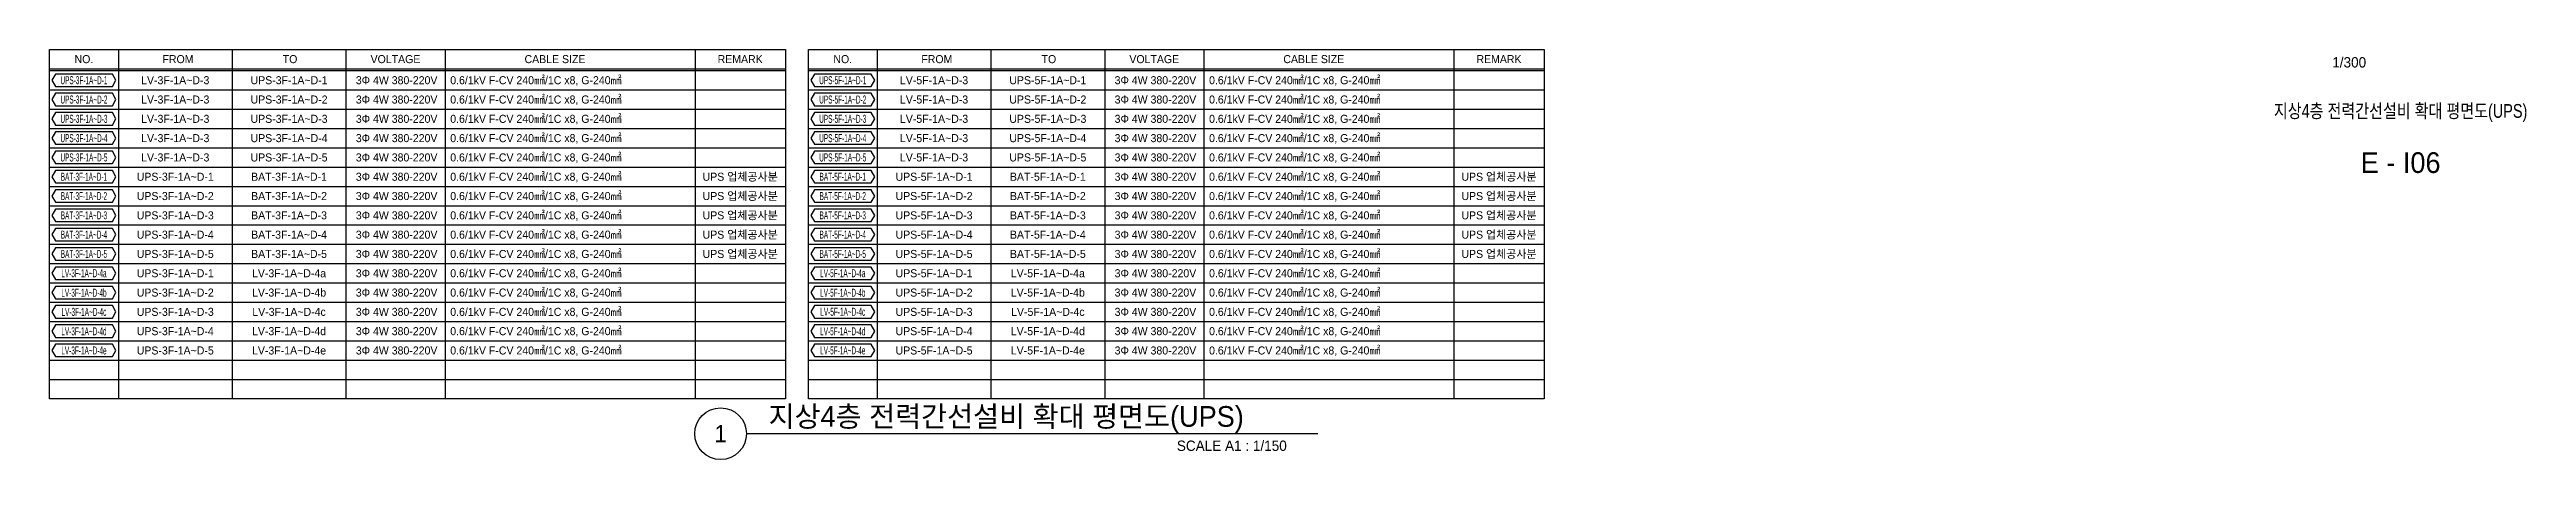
# Model space of a CAD drawing. Header units: millimetres. Extents: x 28900 to 374393, y -351975 to 838289.
# Drawn here: x 266750 to 374393, y 360825 to 378669 of the extents above; entities that cross this region are included whole.
import ezdxf
from ezdxf.enums import TextEntityAlignment as Align

# ---------------------------------------------------------------- set-up
doc = ezdxf.new("R2010")
doc.units = ezdxf.units.MM
doc.header["$LTSCALE"] = 150
for name, color, linetype in [('-----26 Electrical Cable Tray_HV_발전기 B', 103, 'Continuous'), ('-----29 Cable Schedule', 1, 'Continuous'), ('-----29 주기', 1, 'Continuous'), ('-----30 Text', 2, 'Continuous'), ('-----41 Drawing Title', 2, 'Continuous'), ('-----42 Drawing Number', 2, 'Continuous'), ('-----43 Drawing Scale', 3, 'Continuous')]:
    doc.layers.add(name, color=color, linetype=linetype)
doc.styles.add('ELEC', font='Dotum.ttf')

msp = doc.modelspace()

# ---------------------------------------------------------------- texts
at = {"layer": '-----41 Drawing Title', "style": 'ELEC', "width": 0.8}
msp.add_text('지상4층 전력간선설비 확대 평면도(UPS)', height=600, dxfattribs=at).set_placement((368925, 375995), align=Align.MIDDLE_CENTER)
at = {"layer": '-----41 Drawing Title', "color": 7, "style": 'ELEC'}
msp.add_text('1', height=750, dxfattribs=at).set_placement((295914, 361950), align=Align.MIDDLE)
at = {"layer": '-----41 Drawing Title', "style": 'ELEC'}
msp.add_text('SCALE A1 : 1/150', height=450, dxfattribs=at).set_placement((320519, 361200), align=Align.RIGHT)
at = {"layer": '-----42 Drawing Number', "style": 'ELEC'}
msp.add_text('E - I06', height=900, dxfattribs=at).set_placement((368925, 373745), align=Align.MIDDLE_CENTER)
at = {"layer": '-----43 Drawing Scale', "style": 'ELEC'}
msp.add_text('1/300', height=450, dxfattribs=at).set_placement((366690, 378110), align=Align.MIDDLE_CENTER)

# ---------------------------------------------------------------- linework, layer by layer
at = {"layer": '-----41 Drawing Title', "color": 7}
msp.add_line((321861, 361950), (297039, 361950), dxfattribs=at)
msp.add_circle((295914, 361950), 1125, dxfattribs=at)

msp.set_redraw_order([(e.dxf.handle, doc.entitydb.next_handle()) for e in msp.query("TEXT MTEXT ATTDEF DIMENSION ARC_DIMENSION")])  # texts and dimensions are drawn at this point

# ---------------------------------------------------------------- wipeouts: each hides what was drawn before it
at = {"color": 3}
msp.add_wipeout([(299727, 378669), (331704, 378669), (331704, 363471), (299727, 363471)], dxfattribs=at).dxf.layer = '-----26 Electrical Cable Tray_HV_발전기 B'

# ---------------------------------------------------------------- next in the draw order: linework, layer by layer
at = {"layer": '-----29 Cable Schedule', "color": 3}
for p, q in [((299727, 377829), (331704, 377829)), ((299727, 377751), (331704, 377751))]:
    msp.add_line(p, q, dxfattribs=at)
at = {"layer": '-----29 Cable Schedule'}
for p, q in [((302717, 378669), (302717, 377751)), ((307663, 378669), (307663, 377751)), ((312608, 378669), (312608, 377751)), ((316914, 378669), (316914, 377751)), ((327779, 378669), (327779, 377751))]:
    msp.add_line(p, q, dxfattribs=at)
at = {"layer": '-----29 Cable Schedule', "color": 1}
for p, q in [((299727, 376911), (331704, 376911)), ((302717, 377751), (302717, 363471)), ((307663, 377751), (307663, 363471)), ((312608, 377751), (312608, 363471)), ((316914, 377751), (316914, 363471)), ((327779, 377751), (327779, 363471)), ((299727, 376071), (331704, 376071)), ((299727, 375231), (331704, 375231)), ((299727, 374391), (331704, 374391)), ((299727, 373551), (331704, 373551)), ((299727, 372711), (331704, 372711)), ((299727, 371871), (331704, 371871)), ((299727, 371031), (331704, 371031)), ((299727, 370191), (331704, 370191)), ((299727, 369351), (331704, 369351)), ((299727, 368511), (331704, 368511)), ((299727, 367671), (331704, 367671)), ((299727, 366831), (331704, 366831)), ((299727, 365991), (331704, 365991)), ((299727, 365151), (331704, 365151)), ((299727, 364311), (331704, 364311))]:
    msp.add_line(p, q, dxfattribs=at)
at = {"layer": '-----29 Cable Schedule', "color": 3}
msp.add_lwpolyline([(299727, 378669), (331704, 378669), (331704, 363471), (299727, 363471)], close=True, dxfattribs=at)
at = {"layer": '-----29 주기'}
for points in [[(299987, 377601), (299832, 377331), (299987, 377062), (302457, 377062), (302612, 377331), (302457, 377601)], [(299987, 376761), (299832, 376491), (299987, 376222), (302457, 376222), (302612, 376491), (302457, 376761)], [(299987, 375921), (299832, 375651), (299987, 375382), (302457, 375382), (302612, 375651), (302457, 375921)], [(299987, 375081), (299832, 374811), (299987, 374542), (302457, 374542), (302612, 374811), (302457, 375081)], [(299987, 374241), (299832, 373971), (299987, 373702), (302457, 373702), (302612, 373971), (302457, 374241)], [(299987, 373401), (299832, 373131), (299987, 372862), (302457, 372862), (302612, 373131), (302457, 373401)], [(299987, 372561), (299832, 372291), (299987, 372022), (302457, 372022), (302612, 372291), (302457, 372561)], [(299987, 371721), (299832, 371451), (299987, 371182), (302457, 371182), (302612, 371451), (302457, 371721)], [(299987, 370881), (299832, 370611), (299987, 370342), (302457, 370342), (302612, 370611), (302457, 370881)], [(299987, 370041), (299832, 369771), (299987, 369502), (302457, 369502), (302612, 369771), (302457, 370041)], [(299987, 369201), (299832, 368931), (299987, 368662), (302457, 368662), (302612, 368931), (302457, 369201)], [(299987, 368361), (299832, 368091), (299987, 367822), (302457, 367822), (302612, 368091), (302457, 368361)], [(299987, 367521), (299832, 367251), (299987, 366982), (302457, 366982), (302612, 367251), (302457, 367521)], [(299987, 366681), (299832, 366411), (299987, 366142), (302457, 366142), (302612, 366411), (302457, 366681)], [(299987, 365841), (299832, 365571), (299987, 365302), (302457, 365302), (302612, 365571), (302457, 365841)]]:
    msp.add_lwpolyline(points, close=True, dxfattribs=at)

# ---------------------------------------------------------------- next in the draw order: texts
at = {"layer": '-----30 Text', "style": 'ELEC'}
msp.add_text('NO.', height=350, dxfattribs=at).set_placement((301222, 378249), align=Align.MIDDLE)
for s, p in [('FROM', (305310, 378249)), ('TO', (310180, 378249)), ('VOLTAGE', (314760, 378249)), ('CABLE SIZE', (321692, 378249)), ('REMARK', (329741, 378249))]:
    msp.add_text(s, height=350, dxfattribs=at).set_placement(p, align=Align.MIDDLE_CENTER)
at = {"layer": '-----30 Text', "linetype": 'Continuous', "style": 'ELEC', "width": 0.5}
for s, p in [('UPS-5F-1A~D-1', (301222, 377331)), ('UPS-5F-1A~D-2', (301222, 376491)), ('UPS-5F-1A~D-3', (301222, 375651)), ('UPS-5F-1A~D-4', (301222, 374811)), ('UPS-5F-1A~D-5', (301222, 373971)), ('BAT-5F-1A~D-1', (301222, 373131)), ('BAT-5F-1A~D-2', (301222, 372291)), ('BAT-5F-1A~D-3', (301222, 371451)), ('BAT-5F-1A~D-4', (301222, 370611)), ('BAT-5F-1A~D-5', (301222, 369771)), ('LV-5F-1A~D-4a', (301222, 368931)), ('LV-5F-1A~D-4b', (301222, 368091)), ('LV-5F-1A~D-4c', (301222, 367251)), ('LV-5F-1A~D-4d', (301222, 366411)), ('LV-5F-1A~D-4e', (301222, 365571))]:
    msp.add_text(s, height=350, dxfattribs=at).set_placement(p, align=Align.MIDDLE)
at = {"layer": '-----30 Text', "color": 3, "style": 'ELEC'}
for s, p in [('LV-5F-1A~D-3', (305190, 377331)), ('UPS-5F-1A~D-1', (310135, 377331)), ('3Φ 4W 380-220V', (314811, 377331)), ('LV-5F-1A~D-3', (305190, 376491)), ('LV-5F-1A~D-3', (305190, 375651)), ('UPS-5F-1A~D-2', (310135, 376491)), ('UPS-5F-1A~D-3', (310135, 375651)), ('3Φ 4W 380-220V', (314811, 376491)), ('3Φ 4W 380-220V', (314811, 375651)), ('LV-5F-1A~D-3', (305190, 374811)), ('UPS-5F-1A~D-4', (310135, 374811)), ('3Φ 4W 380-220V', (314811, 374811)), ('LV-5F-1A~D-3', (305190, 373971)), ('UPS-5F-1A~D-5', (310135, 373971)), ('3Φ 4W 380-220V', (314811, 373971)), ('UPS-5F-1A~D-1', (305190, 368931)), ('UPS-5F-1A~D-2', (305190, 368091)), ('LV-5F-1A~D-4a', (310135, 368931)), ('LV-5F-1A~D-4b', (310135, 368091)), ('3Φ 4W 380-220V', (314811, 368931)), ('3Φ 4W 380-220V', (314811, 368091)), ('UPS-5F-1A~D-3', (305190, 367251)), ('LV-5F-1A~D-4c', (310135, 367251)), ('3Φ 4W 380-220V', (314811, 367251)), ('UPS-5F-1A~D-4', (305190, 366411)), ('LV-5F-1A~D-4d', (310135, 366411)), ('3Φ 4W 380-220V', (314811, 366411)), ('UPS-5F-1A~D-5', (305190, 365571)), ('LV-5F-1A~D-4e', (310135, 365571)), ('3Φ 4W 380-220V', (314811, 365571))]:
    msp.add_text(s, height=350, dxfattribs=at).set_placement(p, align=Align.MIDDLE_CENTER)
for p in [(317142, 377331), (317142, 376491), (317142, 375651), (317142, 374811), (317142, 373971), (317142, 368931), (317142, 368091), (317142, 367251), (317142, 366411), (317142, 365571)]:
    msp.add_text('0.6/1kV F-CV 240㎟/1C x8, G-240㎟', height=350, dxfattribs=at).set_placement(p, align=Align.MIDDLE_LEFT)
at = {"layer": '-----30 Text', "color": 11, "style": 'ELEC'}
for s, p in [('UPS-5F-1A~D-1', (305190, 373131)), ('UPS-5F-1A~D-2', (305190, 372291)), ('BAT-5F-1A~D-1', (310135, 373131)), ('BAT-5F-1A~D-2', (310135, 372291)), ('3Φ 4W 380-220V', (314811, 373131)), ('3Φ 4W 380-220V', (314811, 372291)), ('UPS 업체공사분', (329741, 373131)), ('UPS 업체공사분', (329741, 372291)), ('UPS-5F-1A~D-3', (305190, 371451)), ('BAT-5F-1A~D-3', (310135, 371451)), ('3Φ 4W 380-220V', (314811, 371451)), ('UPS 업체공사분', (329741, 371451)), ('UPS-5F-1A~D-4', (305190, 370611)), ('BAT-5F-1A~D-4', (310135, 370611)), ('3Φ 4W 380-220V', (314811, 370611)), ('UPS 업체공사분', (329741, 370611)), ('UPS-5F-1A~D-5', (305190, 369771)), ('BAT-5F-1A~D-5', (310135, 369771)), ('3Φ 4W 380-220V', (314811, 369771)), ('UPS 업체공사분', (329741, 369771))]:
    msp.add_text(s, height=350, dxfattribs=at).set_placement(p, align=Align.MIDDLE_CENTER)
for p in [(317142, 373131), (317142, 372291), (317142, 371451), (317142, 370611), (317142, 369771)]:
    msp.add_text('0.6/1kV F-CV 240㎟/1C x8, G-240㎟', height=350, dxfattribs=at).set_placement(p, align=Align.MIDDLE_LEFT)

# ---------------------------------------------------------------- next in the draw order: wipeouts: each hides what was drawn before it
at = {"color": 3}
msp.add_wipeout([(266750, 378669), (298727, 378669), (298727, 363471), (266750, 363471)], dxfattribs=at).dxf.layer = '-----26 Electrical Cable Tray_HV_발전기 B'

# ---------------------------------------------------------------- next in the draw order: linework, layer by layer
at = {"layer": '-----29 Cable Schedule', "color": 3}
for p, q in [((266750, 377829), (298727, 377829)), ((266750, 377751), (298727, 377751))]:
    msp.add_line(p, q, dxfattribs=at)
at = {"layer": '-----29 Cable Schedule'}
for p, q in [((269740, 378669), (269740, 377751)), ((274686, 378669), (274686, 377751)), ((279631, 378669), (279631, 377751)), ((283937, 378669), (283937, 377751)), ((294802, 378669), (294802, 377751))]:
    msp.add_line(p, q, dxfattribs=at)
at = {"layer": '-----29 Cable Schedule', "color": 1}
for p, q in [((266750, 376911), (298727, 376911)), ((269740, 377751), (269740, 363471)), ((274686, 377751), (274686, 363471)), ((279631, 377751), (279631, 363471)), ((283937, 377751), (283937, 363471)), ((294802, 377751), (294802, 363471)), ((266750, 376071), (298727, 376071)), ((266750, 375231), (298727, 375231)), ((266750, 374391), (298727, 374391)), ((266750, 373551), (298727, 373551)), ((266750, 372711), (298727, 372711)), ((266750, 371871), (298727, 371871)), ((266750, 371031), (298727, 371031)), ((266750, 370191), (298727, 370191)), ((266750, 369351), (298727, 369351)), ((266750, 368511), (298727, 368511)), ((266750, 367671), (298727, 367671)), ((266750, 366831), (298727, 366831)), ((266750, 365991), (298727, 365991)), ((266750, 365151), (298727, 365151)), ((266750, 364311), (298727, 364311))]:
    msp.add_line(p, q, dxfattribs=at)
at = {"layer": '-----29 Cable Schedule', "color": 3}
msp.add_lwpolyline([(266750, 378669), (298727, 378669), (298727, 363471), (266750, 363471)], close=True, dxfattribs=at)
at = {"layer": '-----29 주기'}
for points in [[(267010, 377601), (266855, 377331), (267010, 377062), (269480, 377062), (269635, 377331), (269480, 377601)], [(267010, 376761), (266855, 376491), (267010, 376222), (269480, 376222), (269635, 376491), (269480, 376761)], [(267010, 375921), (266855, 375651), (267010, 375382), (269480, 375382), (269635, 375651), (269480, 375921)], [(267010, 375081), (266855, 374811), (267010, 374542), (269480, 374542), (269635, 374811), (269480, 375081)], [(267010, 374241), (266855, 373971), (267010, 373702), (269480, 373702), (269635, 373971), (269480, 374241)], [(267010, 373401), (266855, 373131), (267010, 372862), (269480, 372862), (269635, 373131), (269480, 373401)], [(267010, 372561), (266855, 372291), (267010, 372022), (269480, 372022), (269635, 372291), (269480, 372561)], [(267010, 371721), (266855, 371451), (267010, 371182), (269480, 371182), (269635, 371451), (269480, 371721)], [(267010, 370881), (266855, 370611), (267010, 370342), (269480, 370342), (269635, 370611), (269480, 370881)], [(267010, 370041), (266855, 369771), (267010, 369502), (269480, 369502), (269635, 369771), (269480, 370041)], [(267010, 369201), (266855, 368931), (267010, 368662), (269480, 368662), (269635, 368931), (269480, 369201)], [(267010, 368361), (266855, 368091), (267010, 367822), (269480, 367822), (269635, 368091), (269480, 368361)], [(267010, 367521), (266855, 367251), (267010, 366982), (269480, 366982), (269635, 367251), (269480, 367521)], [(267010, 366681), (266855, 366411), (267010, 366142), (269480, 366142), (269635, 366411), (269480, 366681)], [(267010, 365841), (266855, 365571), (267010, 365302), (269480, 365302), (269635, 365571), (269480, 365841)]]:
    msp.add_lwpolyline(points, close=True, dxfattribs=at)

# ---------------------------------------------------------------- next in the draw order: texts
at = {"layer": '-----30 Text', "style": 'ELEC'}
msp.add_text('NO.', height=350, dxfattribs=at).set_placement((268245, 378249), align=Align.MIDDLE)
for s, p in [('FROM', (272333, 378249)), ('TO', (277203, 378249)), ('VOLTAGE', (281783, 378249)), ('CABLE SIZE', (288716, 378249)), ('REMARK', (296764, 378249))]:
    msp.add_text(s, height=350, dxfattribs=at).set_placement(p, align=Align.MIDDLE_CENTER)
at = {"layer": '-----30 Text', "linetype": 'Continuous', "style": 'ELEC', "width": 0.5}
for s, p in [('UPS-3F-1A~D-1', (268245, 377331)), ('UPS-3F-1A~D-2', (268245, 376491)), ('UPS-3F-1A~D-3', (268245, 375651)), ('UPS-3F-1A~D-4', (268245, 374811)), ('UPS-3F-1A~D-5', (268245, 373971)), ('BAT-3F-1A~D-1', (268245, 373131)), ('BAT-3F-1A~D-2', (268245, 372291)), ('BAT-3F-1A~D-3', (268245, 371451)), ('BAT-3F-1A~D-4', (268245, 370611)), ('BAT-3F-1A~D-5', (268245, 369771)), ('LV-3F-1A~D-4a', (268245, 368931)), ('LV-3F-1A~D-4b', (268245, 368091)), ('LV-3F-1A~D-4c', (268245, 367251)), ('LV-3F-1A~D-4d', (268245, 366411)), ('LV-3F-1A~D-4e', (268245, 365571))]:
    msp.add_text(s, height=350, dxfattribs=at).set_placement(p, align=Align.MIDDLE)
at = {"layer": '-----30 Text', "color": 3, "style": 'ELEC'}
for s, p in [('LV-3F-1A~D-3', (272213, 377331)), ('UPS-3F-1A~D-1', (277159, 377331)), ('3Φ 4W 380-220V', (281834, 377331)), ('LV-3F-1A~D-3', (272213, 376491)), ('LV-3F-1A~D-3', (272213, 375651)), ('UPS-3F-1A~D-2', (277159, 376491)), ('UPS-3F-1A~D-3', (277159, 375651)), ('3Φ 4W 380-220V', (281834, 376491)), ('3Φ 4W 380-220V', (281834, 375651)), ('LV-3F-1A~D-3', (272213, 374811)), ('UPS-3F-1A~D-4', (277159, 374811)), ('3Φ 4W 380-220V', (281834, 374811)), ('LV-3F-1A~D-3', (272213, 373971)), ('UPS-3F-1A~D-5', (277159, 373971)), ('3Φ 4W 380-220V', (281834, 373971)), ('UPS-3F-1A~D-1', (272213, 368931)), ('UPS-3F-1A~D-2', (272213, 368091)), ('LV-3F-1A~D-4a', (277159, 368931)), ('LV-3F-1A~D-4b', (277159, 368091)), ('3Φ 4W 380-220V', (281834, 368931)), ('3Φ 4W 380-220V', (281834, 368091)), ('UPS-3F-1A~D-3', (272213, 367251)), ('LV-3F-1A~D-4c', (277159, 367251)), ('3Φ 4W 380-220V', (281834, 367251)), ('UPS-3F-1A~D-4', (272213, 366411)), ('LV-3F-1A~D-4d', (277159, 366411)), ('3Φ 4W 380-220V', (281834, 366411)), ('UPS-3F-1A~D-5', (272213, 365571)), ('LV-3F-1A~D-4e', (277159, 365571)), ('3Φ 4W 380-220V', (281834, 365571))]:
    msp.add_text(s, height=350, dxfattribs=at).set_placement(p, align=Align.MIDDLE_CENTER)
for p in [(284165, 377331), (284165, 376491), (284165, 375651), (284165, 374811), (284165, 373971), (284165, 368931), (284165, 368091), (284165, 367251), (284165, 366411), (284165, 365571)]:
    msp.add_text('0.6/1kV F-CV 240㎟/1C x8, G-240㎟', height=350, dxfattribs=at).set_placement(p, align=Align.MIDDLE_LEFT)
at = {"layer": '-----30 Text', "color": 11, "style": 'ELEC'}
for s, p in [('UPS-3F-1A~D-1', (272213, 373131)), ('UPS-3F-1A~D-2', (272213, 372291)), ('BAT-3F-1A~D-1', (277159, 373131)), ('BAT-3F-1A~D-2', (277159, 372291)), ('3Φ 4W 380-220V', (281834, 373131)), ('3Φ 4W 380-220V', (281834, 372291)), ('UPS 업체공사분', (296764, 373131)), ('UPS 업체공사분', (296764, 372291)), ('UPS-3F-1A~D-3', (272213, 371451)), ('BAT-3F-1A~D-3', (277159, 371451)), ('3Φ 4W 380-220V', (281834, 371451)), ('UPS 업체공사분', (296764, 371451)), ('UPS-3F-1A~D-4', (272213, 370611)), ('BAT-3F-1A~D-4', (277159, 370611)), ('3Φ 4W 380-220V', (281834, 370611)), ('UPS 업체공사분', (296764, 370611)), ('UPS-3F-1A~D-5', (272213, 369771)), ('BAT-3F-1A~D-5', (277159, 369771)), ('3Φ 4W 380-220V', (281834, 369771)), ('UPS 업체공사분', (296764, 369771))]:
    msp.add_text(s, height=350, dxfattribs=at).set_placement(p, align=Align.MIDDLE_CENTER)
for p in [(284165, 373131), (284165, 372291), (284165, 371451), (284165, 370611), (284165, 369771)]:
    msp.add_text('0.6/1kV F-CV 240㎟/1C x8, G-240㎟', height=350, dxfattribs=at).set_placement(p, align=Align.MIDDLE_LEFT)
at = {"layer": '-----41 Drawing Title', "color": 2, "style": 'ELEC'}
msp.add_text('지상4층 전력간선설비 확대 평면도(UPS)', height=900, dxfattribs=at).set_placement((297998, 362250))

doc.saveas('drawing.dxf')
